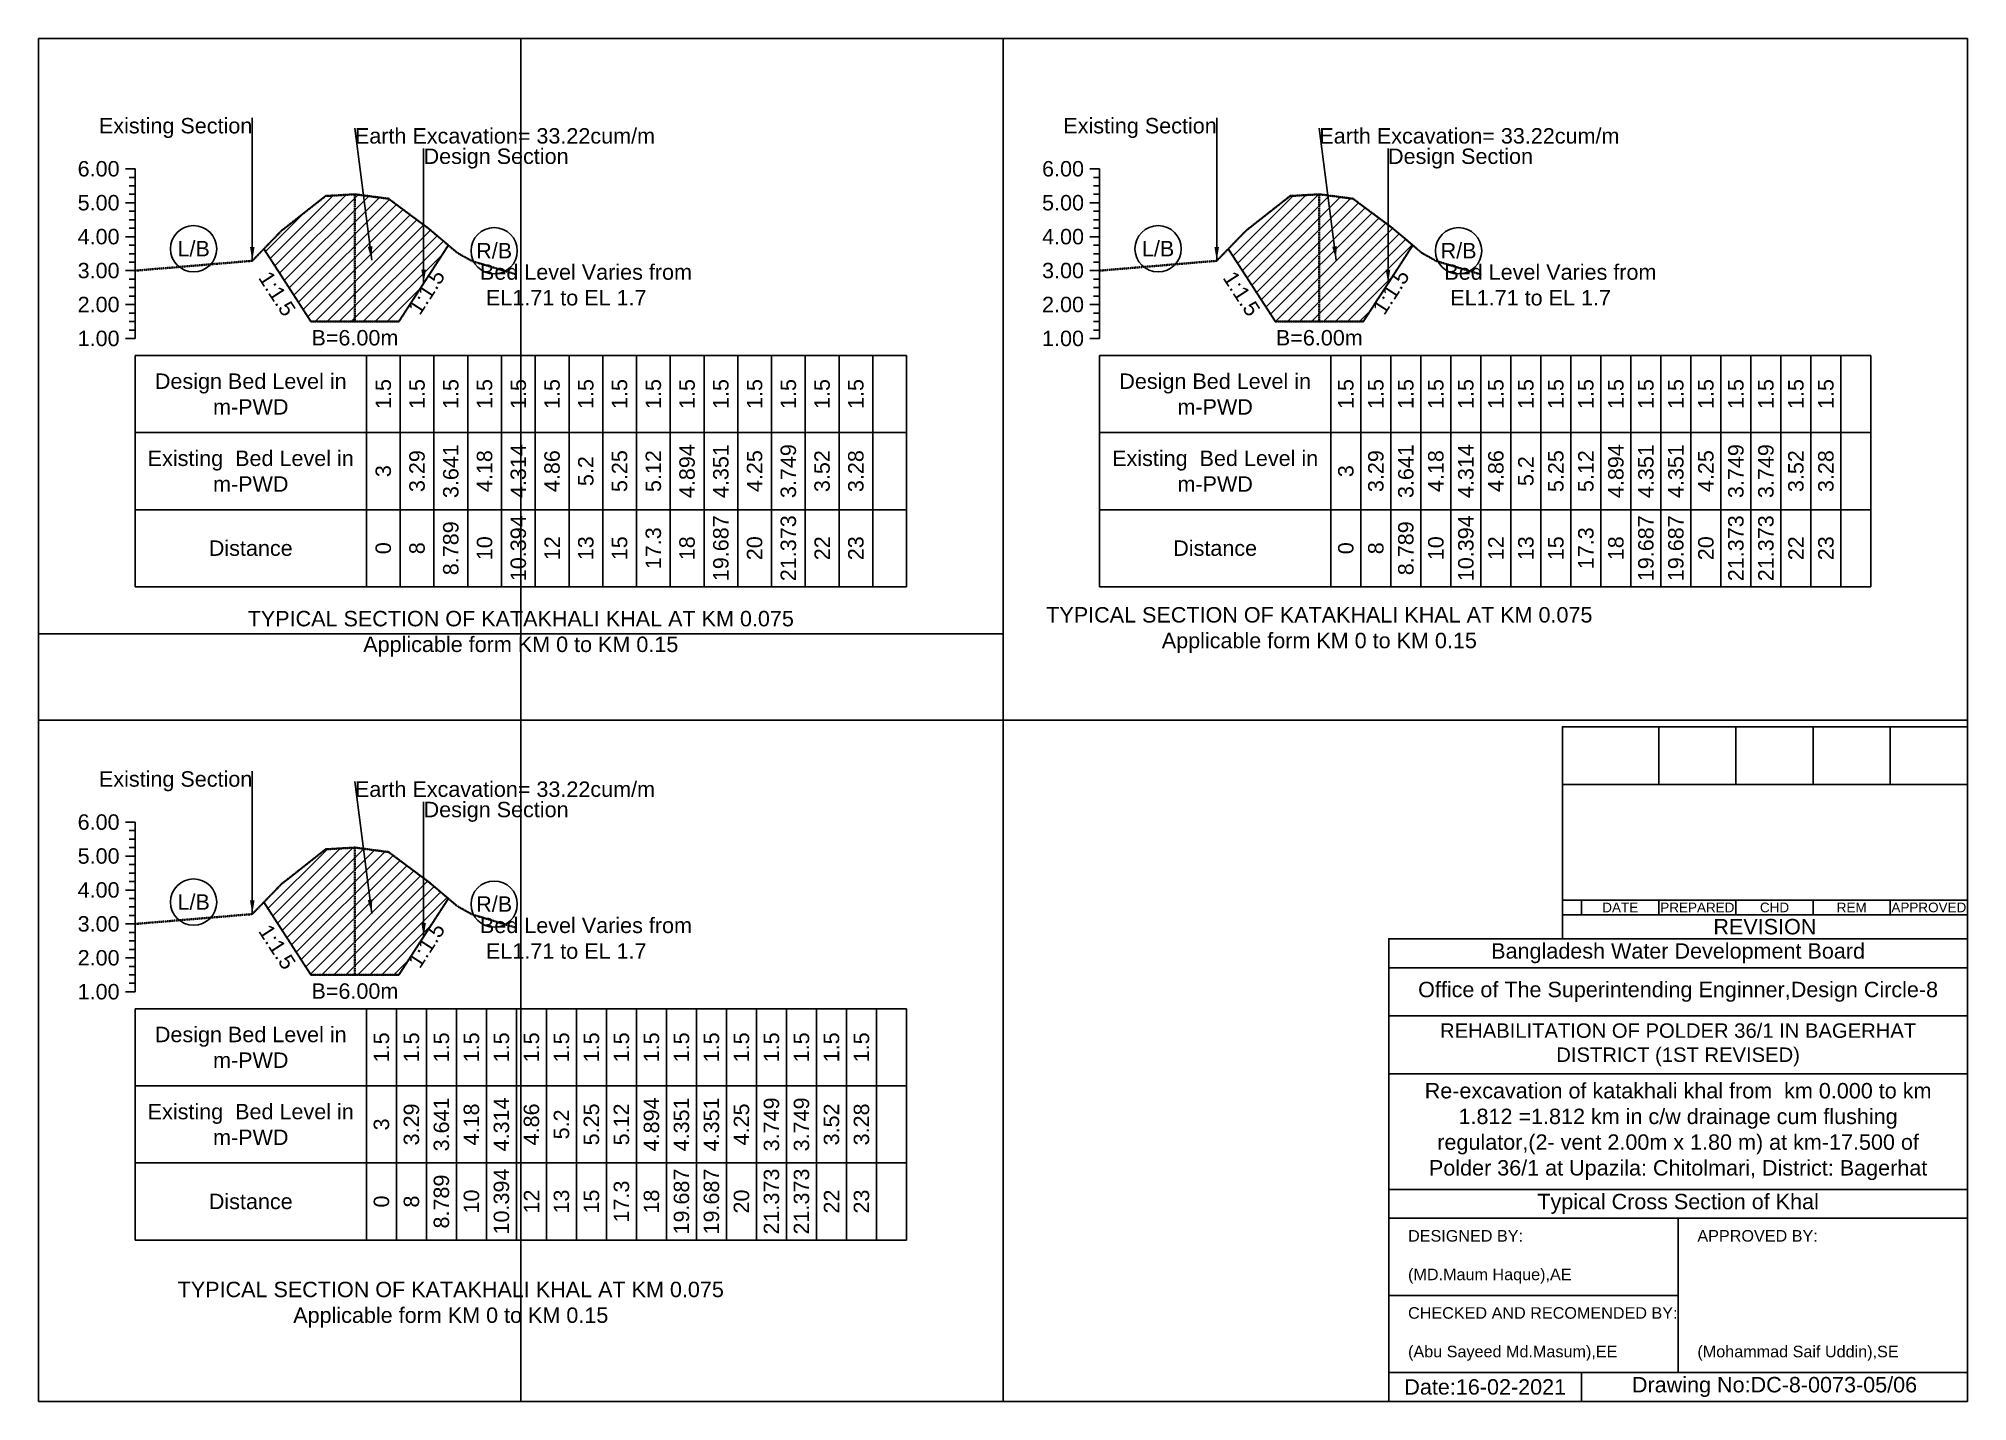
# Model space of a CAD drawing. Header units: inches. Extents: x 100000 to 145000, y -3535 to 0.
# Drawn here: x 130000 to 135000, y -3535 to 0 of the extents above; entities that cross this region are included whole.
import ezdxf

# ---------------------------------------------------------------- set-up
doc = ezdxf.new("R2010")
doc.units = ezdxf.units.IN
doc.header["$MEASUREMENT"] = 0
doc.linetypes.add('DASHED', pattern=[0.75, 0.5, -0.25])
doc.styles.get("Standard").update_dxf_attribs({"font": 'arial.ttf'})
doc.dimstyles.get("Standard").update_dxf_attribs({"dimtxt": 0.18, "dimasz": 0.18, "dimexe": 0.18, "dimexo": 0.0625, "dimgap": 0.09, "dimtad": 0, "dimtih": 1, "dimtoh": 1, "dimdec": 4, "dimzin": 0, "dimdsep": 46, "dimtxsty": 'Standard', "dimcen": 0.09, "dimadec": 0, "dimazin": 0, "dimtfac": 1, "dimtdec": 4, "dimtofl": 0, "dimtmove": 0, "dimatfit": 3, "dimfxl": 1, "dimtolj": 1, "dimtzin": 0, "dimarcsym": 0})

msp = doc.modelspace()

# ---------------------------------------------------------------- texts
at = {"char_height": 40}
for s, insert, attachment_point in [('Existing Section', (130554, -206), 3), ('Earth Excavation= 33.22cum/m', (130820, -232.4), 1), ('Existing Section', (133054, -206), 3), ('Earth Excavation= 33.22cum/m', (133320, -232.4), 1), ('Design Section', (130998.1, -285.2), 1), ('Design Section', (133498.1, -285.2), 1), ('6.00', (130210, -338), 6), ('6.00', (132710, -338), 6), ('5.00', (130210, -426), 6), ('5.00', (132710, -426), 6), ('4.00', (130210, -514), 6), ('4.00', (132710, -514), 6), ('L/B', (130402, -545.2), 5), ('R/B', (131181, -550.5), 5), ('L/B', (132902, -545.2), 5), ('R/B', (133681, -550.5), 5), ('3.00', (130210, -602), 6), ('Bed Level Varies from ^J EL1.71 to EL 1.7', (131144.1, -585.6), 1), ('3.00', (132710, -602), 6), ('Bed Level Varies from ^J EL1.71 to EL 1.7', (133644.1, -585.6), 1), ('2.00', (130210, -690), 6), ('2.00', (132710, -690), 6), ('1.00', (130210, -778), 6), ('B=6.00m', (130820, -756), 2), ('1.00', (132710, -778), 6), ('B=6.00m', (133320, -756), 2), ('TYPICAL SECTION OF KATAKHALI KHAL AT KM 0.075^JApplicable form KM 0 to KM 0.15', (131250, -1543.9), 5), ('TYPICAL SECTION OF KATAKHALI KHAL AT KM 0.075^JApplicable form KM 0 to KM 0.15', (133320, -1534), 5), ('Existing Section', (130554, -1900.5), 3), ('Earth Excavation= 33.22cum/m', (130820, -1926.9), 1), ('Design Section', (130998.1, -1979.7), 1), ('6.00', (130210, -2032.5), 6), ('5.00', (130210, -2120.5), 6), ('4.00', (130210, -2208.5), 6), ('L/B', (130402, -2239.8), 5), ('R/B', (131181, -2245.1), 5), ('3.00', (130210, -2296.5), 6), ('Bed Level Varies from ^J EL1.71 to EL 1.7', (131144.1, -2280.1), 1), ('Bangladesh Water Development Board', (134250, -2372.5), 5), ('2.00', (130210, -2384.5), 6), ('B=6.00m', (130820, -2450.5), 2), ('Office of The Superintending Enginner,Design Circle-8', (134250, -2472.5), 5), ('1.00', (130210, -2472.5), 6), ('TYPICAL SECTION OF KATAKHALI KHAL AT KM 0.075^JApplicable form KM 0 to KM 0.15', (131068.5, -3283.9), 5)]:
    msp.add_mtext(s, dxfattribs=dict(at, insert=insert, attachment_point=attachment_point))
at = {"char_height": 40, "attachment_point": 2}
for insert, rotation in [((130988.6, -646.1), 57.0678), ((133488.6, -646.1), 57.0678), ((130635.5, -650.8), 302.9322), ((133135.5, -650.8), 302.9322), ((130988.6, -2340.6), 57.0678), ((130635.5, -2345.3), 302.9322)]:
    msp.add_mtext('1:1.5', dxfattribs=dict(at, insert=insert, rotation=rotation))
for s, insert, char_height, width, attachment_point in [('DATE', (134100, -2253.8), 25, 200, 5), ('PREPARED', (134300, -2253.8), 25, 200, 5), ('CHD', (134500, -2253.8), 25, 200, 5), ('REM', (134700, -2253.8), 25, 200, 5), ('APPROVED', (134900, -2253.8), 25, 200, 5), ('REVISION ', (134475, -2303.8), 40, 1050, 5), ('REHABILITATION OF POLDER 36/1 IN BAGERHAT DISTRICT (1ST REVISED)', (134250, -2610), 37.5, 1400, 5), ('Re-excavation of katakhali khal from  km 0.000 to km 1.812 =1.812 km in c/w drainage cum flushing regulator,(2- vent 2.00m x 1.80 m) at km-17.500 of Polder 36/1 at Upazila: Chitolmari, District: Bagerhat ^J', (134250, -2835), 40, 1400, 5), ('Typical Cross Section of Khal', (134250, -3022.5), 40, 1400, 5), ('DESIGNED BY:^J^J(MD.Maum Haque),AE', (133550, -3160), 30, 700, 4), ('APPROVED BY:^J^J^J^J^J^J(Mohammad Saif Uddin),SE', (134300, -3260), 30, 700, 4), ('CHECKED AND RECOMENDED BY:^J^J(Abu Sayeed Md.Masum),EE', (133550, -3360), 30, 700, 4), ('Date:16-02-2021', (133750, -3497.5), 40, 700, 5), ('Drawing No:DC-8-0073-05/06', (134500, -3497.5), 40, 1100, 5)]:
    msp.add_mtext(s, dxfattribs=dict(insert=insert, char_height=char_height, width=width, attachment_point=attachment_point))

# ---------------------------------------------------------------- blocks, each defined once
blk = doc.blocks.new('*T3')
at = {"color": 0, "linetype": 'ByBlock', "lineweight": -2, "transparency": 16777216}
for p, q in [((0, 0), (2000, 0)), ((0, 0), (0, -600)), ((600, 0), (600, -600)), ((687.5, 0), (687.5, -600)), ((775, 0), (775, -600)), ((862.5, 0), (862.5, -600)), ((950, 0), (950, -600)), ((1037.5, 0), (1037.5, -600)), ((1125, 0), (1125, -600)), ((1212.5, 0), (1212.5, -600)), ((1300, 0), (1300, -600)), ((1387.5, 0), (1387.5, -600)), ((1475, 0), (1475, -600)), ((1562.5, 0), (1562.5, -600)), ((1650, 0), (1650, -600)), ((1737.5, 0), (1737.5, -600)), ((1825, 0), (1825, -600)), ((1912.5, 0), (1912.5, -600)), ((2000, 0), (2000, -600)), ((0, -200), (2000, -200)), ((0, -400), (2000, -400)), ((0, -600), (2000, -600))]:
    blk.add_line(p, q, dxfattribs=at)
at = {"color": 0, "transparency": 16777216, "char_height": 40, "width": 599.88, "attachment_point": 5}
for s, insert in [('Design Bed Level in m-PWD', (300, -100)), ('Existing  Bed Level in m-PWD', (300, -300)), ('Distance', (300, -500))]:
    blk.add_mtext(s, dxfattribs=dict(at, insert=insert))
at = {"color": 0, "transparency": 16777216, "char_height": 40, "width": 199.88, "attachment_point": 5, "rotation": 90}
for s, insert in [('1.5', (643.75, -100)), ('1.5', (731.25, -100)), ('1.5', (818.75, -100)), ('1.5', (906.25, -100)), ('1.5', (993.75, -100)), ('1.5', (1081.25, -100)), ('1.5', (1168.75, -100)), ('1.5', (1256.25, -100)), ('1.5', (1343.75, -100)), ('1.5', (1431.25, -100)), ('1.5', (1518.75, -100)), ('1.5', (1606.25, -100)), ('1.5', (1693.75, -100)), ('1.5', (1781.25, -100)), ('1.5', (1868.75, -100)), ('3.29', (731.25, -300)), ('3.641', (818.75, -300)), ('4.18', (906.25, -300)), ('4.314', (993.75, -300)), ('4.86', (1081.25, -300)), ('5.25', (1256.25, -300)), ('5.12', (1343.75, -300)), ('4.894', (1431.25, -300)), ('4.351', (1518.75, -300)), ('4.25', (1606.25, -300)), ('3.749', (1693.75, -300)), ('3.52', (1781.25, -300)), ('3.28', (1868.75, -300)), ('3', (643.75, -300)), ('5.2', (1168.75, -300)), ('8.789', (818.75, -500)), ('10.394', (993.75, -500)), ('17.3', (1343.75, -500)), ('19.687', (1518.75, -500)), ('21.373', (1693.75, -500)), ('0', (643.75, -500)), ('8', (731.25, -500)), ('10', (906.25, -500)), ('12', (1081.25, -500)), ('13', (1168.75, -500)), ('15', (1256.25, -500)), ('18', (1431.25, -500)), ('20', (1606.25, -500)), ('22', (1781.25, -500)), ('23', (1868.75, -500))]:
    blk.add_mtext(s, dxfattribs=dict(at, insert=insert))
blk = doc.blocks.new('*T4')
at = {"color": 0, "linetype": 'ByBlock', "lineweight": -2, "transparency": 16777216}
for p, q in [((0, 0), (2000, 0)), ((0, 0), (0, -600)), ((600, 0), (600, -600)), ((677.8, 0), (677.8, -600)), ((755.6, 0), (755.6, -600)), ((833.3, 0), (833.3, -600)), ((911.1, 0), (911.1, -600)), ((988.9, 0), (988.9, -600)), ((1066.7, 0), (1066.7, -600)), ((1144.4, 0), (1144.4, -600)), ((1222.2, 0), (1222.2, -600)), ((1300, 0), (1300, -600)), ((1377.8, 0), (1377.8, -600)), ((1455.6, 0), (1455.6, -600)), ((1533.3, 0), (1533.3, -600)), ((1611.1, 0), (1611.1, -600)), ((1688.9, 0), (1688.9, -600)), ((1766.7, 0), (1766.7, -600)), ((1844.4, 0), (1844.4, -600)), ((1922.2, 0), (1922.2, -600)), ((2000, 0), (2000, -600)), ((0, -200), (2000, -200)), ((0, -400), (2000, -400)), ((0, -600), (2000, -600))]:
    blk.add_line(p, q, dxfattribs=at)
at = {"color": 0, "transparency": 16777216, "char_height": 40, "width": 599.88, "attachment_point": 5}
for s, insert in [('Design Bed Level in m-PWD', (300, -100)), ('Existing  Bed Level in m-PWD', (300, -300)), ('Distance', (300, -500))]:
    blk.add_mtext(s, dxfattribs=dict(at, insert=insert))
at = {"color": 0, "transparency": 16777216, "char_height": 40, "width": 199.88, "attachment_point": 5, "rotation": 90}
for s, insert in [('1.5', (638.9, -100)), ('1.5', (716.7, -100)), ('1.5', (794.4, -100)), ('1.5', (872.2, -100)), ('1.5', (950, -100)), ('1.5', (1027.8, -100)), ('1.5', (1105.6, -100)), ('1.5', (1183.3, -100)), ('1.5', (1261.1, -100)), ('1.5', (1338.9, -100)), ('1.5', (1416.7, -100)), ('1.5', (1494.4, -100)), ('1.5', (1572.2, -100)), ('1.5', (1650, -100)), ('1.5', (1727.8, -100)), ('1.5', (1805.6, -100)), ('1.5', (1883.3, -100)), ('3.29', (716.7, -300)), ('3.641', (794.4, -300)), ('4.18', (872.2, -300)), ('4.314', (950, -300)), ('4.86', (1027.8, -300)), ('5.25', (1183.3, -300)), ('5.12', (1261.1, -300)), ('4.894', (1338.9, -300)), ('4.351', (1416.7, -300)), ('4.351', (1494.4, -300)), ('4.25', (1572.2, -300)), ('3.749', (1650, -300)), ('3.749', (1727.8, -300)), ('3.52', (1805.6, -300)), ('3.28', (1883.3, -300)), ('3', (638.9, -300)), ('5.2', (1105.6, -300)), ('8.789', (794.4, -500)), ('10.394', (950, -500)), ('17.3', (1261.1, -500)), ('19.687', (1416.7, -500)), ('19.687', (1494.4, -500)), ('21.373', (1650, -500)), ('21.373', (1727.8, -500)), ('0', (638.9, -500)), ('8', (716.7, -500)), ('10', (872.2, -500)), ('12', (1027.8, -500)), ('13', (1105.6, -500)), ('15', (1183.3, -500)), ('18', (1338.9, -500)), ('20', (1572.2, -500)), ('22', (1805.6, -500)), ('23', (1883.3, -500))]:
    blk.add_mtext(s, dxfattribs=dict(at, insert=insert))
blk = doc.blocks.new('*T5')
at = {"color": 0, "linetype": 'ByBlock', "lineweight": -2, "transparency": 16777216}
for p, q in [((0, 0), (2000, 0)), ((0, 0), (0, -600)), ((600, 0), (600, -600)), ((677.8, 0), (677.8, -600)), ((755.6, 0), (755.6, -600)), ((833.3, 0), (833.3, -600)), ((911.1, 0), (911.1, -600)), ((988.9, 0), (988.9, -600)), ((1066.7, 0), (1066.7, -600)), ((1144.4, 0), (1144.4, -600)), ((1222.2, 0), (1222.2, -600)), ((1300, 0), (1300, -600)), ((1377.8, 0), (1377.8, -600)), ((1455.6, 0), (1455.6, -600)), ((1533.3, 0), (1533.3, -600)), ((1611.1, 0), (1611.1, -600)), ((1688.9, 0), (1688.9, -600)), ((1766.7, 0), (1766.7, -600)), ((1844.4, 0), (1844.4, -600)), ((1922.2, 0), (1922.2, -600)), ((2000, 0), (2000, -600)), ((0, -200), (2000, -200)), ((0, -400), (2000, -400)), ((0, -600), (2000, -600))]:
    blk.add_line(p, q, dxfattribs=at)
at = {"color": 0, "transparency": 16777216, "char_height": 40, "width": 599.88, "attachment_point": 5}
for s, insert in [('Design Bed Level in m-PWD', (300, -100)), ('Existing  Bed Level in m-PWD', (300, -300)), ('Distance', (300, -500))]:
    blk.add_mtext(s, dxfattribs=dict(at, insert=insert))
at = {"color": 0, "transparency": 16777216, "char_height": 40, "width": 199.88, "attachment_point": 5, "rotation": 90}
for s, insert in [('1.5', (638.9, -100)), ('1.5', (716.7, -100)), ('1.5', (794.4, -100)), ('1.5', (872.2, -100)), ('1.5', (950, -100)), ('1.5', (1027.8, -100)), ('1.5', (1105.6, -100)), ('1.5', (1183.3, -100)), ('1.5', (1261.1, -100)), ('1.5', (1338.9, -100)), ('1.5', (1416.7, -100)), ('1.5', (1494.4, -100)), ('1.5', (1572.2, -100)), ('1.5', (1650, -100)), ('1.5', (1727.8, -100)), ('1.5', (1805.6, -100)), ('1.5', (1883.3, -100)), ('3.29', (716.7, -300)), ('3.641', (794.4, -300)), ('4.18', (872.2, -300)), ('4.314', (950, -300)), ('4.86', (1027.8, -300)), ('5.25', (1183.3, -300)), ('5.12', (1261.1, -300)), ('4.894', (1338.9, -300)), ('4.351', (1416.7, -300)), ('4.351', (1494.4, -300)), ('4.25', (1572.2, -300)), ('3.749', (1650, -300)), ('3.749', (1727.8, -300)), ('3.52', (1805.6, -300)), ('3.28', (1883.3, -300)), ('3', (638.9, -300)), ('5.2', (1105.6, -300)), ('8.789', (794.4, -500)), ('10.394', (950, -500)), ('17.3', (1261.1, -500)), ('19.687', (1416.7, -500)), ('19.687', (1494.4, -500)), ('21.373', (1650, -500)), ('21.373', (1727.8, -500)), ('0', (638.9, -500)), ('8', (716.7, -500)), ('10', (872.2, -500)), ('12', (1027.8, -500)), ('13', (1105.6, -500)), ('15', (1183.3, -500)), ('18', (1338.9, -500)), ('20', (1572.2, -500)), ('22', (1805.6, -500)), ('23', (1883.3, -500))]:
    blk.add_mtext(s, dxfattribs=dict(at, insert=insert))

# ---------------------------------------------------------------- hatches: boundary and pattern name
h = msp.add_hatch()
h.set_pattern_fill('ANSI31', color=256, scale=176, style=0)
h.paths.add_polyline_path([(130584, -545.6), (130554, -576.5), (130584, -545.6), (130630, -498.2), (130645, -486.4), (130706, -438.3), (130744, -408.4), (130820, -404), (130907.4, -415.4), (130934, -435.3), (130998.1, -483.1), (131010, -492), (131062.2, -536.1), (130998.1, -635.1), (130934, -734), (130820, -734), (130706, -734), (130645, -639.8)])
h = msp.add_hatch()
h.set_pattern_fill('ANSI31', color=256, scale=176, style=0)
h.paths.add_polyline_path([(133084, -545.6), (133054, -576.5), (133084, -545.6), (133130, -498.2), (133145, -486.4), (133206, -438.3), (133244, -408.4), (133320, -404), (133407.4, -415.4), (133434, -435.3), (133498.1, -483.1), (133510, -492), (133562.2, -536.1), (133498.1, -635.1), (133434, -734), (133320, -734), (133206, -734), (133145, -639.8)])
h = msp.add_hatch()
h.set_pattern_fill('ANSI31', color=256, scale=176, style=0)
h.paths.add_polyline_path([(130584, -2240.1), (130554, -2271), (130584, -2240.1), (130630, -2192.7), (130645, -2180.9), (130706, -2132.9), (130744, -2102.9), (130820, -2098.5), (130907.4, -2110), (130934, -2129.8), (130998.1, -2177.7), (131010, -2186.5), (131062.2, -2230.7), (130998.1, -2329.6), (130934, -2428.5), (130820, -2428.5), (130706, -2428.5), (130645, -2334.3)])

# ---------------------------------------------------------------- linework, layer by layer
for p, q in [((130000, 0), (132500, 0)), ((131250, 0), (131250, -1767.5)), ((132500, 0), (132500, -3535)), ((130000, -1543.9), (132500, -1543.9)), ((130000, -1767.5), (135000, -1767.5)), ((130000, -1767.5), (132500, -1767.5)), ((131250, -1767.5), (131250, -3535))]:
    msp.add_line(p, q)
for points in [[(130000, 0), (135000, 0), (135000, -3535), (130000, -3535)], [(130584, -545.6), (130554, -576.5), (130584, -545.6), (130630, -498.2), (130645, -486.4), (130706, -438.3), (130744, -408.4), (130820, -404), (130907.4, -415.4), (130934, -435.3), (130998.1, -483.1), (131010, -492), (131062.2, -536.1), (130998.1, -635.1), (130934, -734), (130820, -734), (130706, -734), (130645, -639.8), (130584, -545.6)], [(133084, -545.6), (133054, -576.5), (133084, -545.6), (133130, -498.2), (133145, -486.4), (133206, -438.3), (133244, -408.4), (133320, -404), (133407.4, -415.4), (133434, -435.3), (133498.1, -483.1), (133498.1, -483.1), (133510, -492), (133562.2, -536.1), (133498.1, -635.1), (133434, -734), (133320, -734), (133206, -734), (133145, -639.8), (133084, -545.6)], [(130584, -2240.1), (130554, -2271), (130584, -2240.1), (130630, -2192.7), (130645, -2180.9), (130706, -2132.9), (130744, -2102.9), (130820, -2098.5), (130907.4, -2110), (130934, -2129.8), (130998.1, -2177.7), (130998.1, -2177.7), (131010, -2186.5), (131062.2, -2230.7), (130998.1, -2329.6), (130934, -2428.5), (130820, -2428.5), (130706, -2428.5), (130645, -2334.3), (130584, -2240.1)]]:
    msp.add_lwpolyline(points, close=True)
for points in [[(130250, -338), (130225, -338)], [(130250, -778), (130250, -690), (130250, -602), (130250, -514), (130250, -426), (130250, -338)], [(132750, -338), (132725, -338)], [(132750, -778), (132750, -690), (132750, -602), (132750, -514), (132750, -426), (132750, -338)], [(130250, -360), (130235, -360)], [(130250, -382), (130235, -382)], [(132750, -360), (132735, -360)], [(132750, -382), (132735, -382)], [(130250, -426), (130225, -426)], [(130250, -404), (130235, -404)], [(130250, -448), (130235, -448)], [(132750, -426), (132725, -426)], [(132750, -404), (132735, -404)], [(132750, -448), (132735, -448)], [(130250, -470), (130235, -470)], [(130250, -492), (130235, -492)], [(132750, -470), (132735, -470)], [(132750, -492), (132735, -492)], [(130250, -514), (130225, -514)], [(130250, -536), (130235, -536)], [(132750, -514), (132725, -514)], [(132750, -536), (132735, -536)], [(130250, -558), (130235, -558)], [(130250, -580), (130235, -580)], [(132750, -558), (132735, -558)], [(132750, -580), (132735, -580)], [(130250, -602), (130225, -602)], [(130250, -624), (130235, -624)], [(130250, -646), (130235, -646)], [(132750, -602), (132725, -602)], [(132750, -624), (132735, -624)], [(132750, -646), (132735, -646)], [(130250, -690), (130225, -690)], [(130250, -668), (130235, -668)], [(132750, -690), (132725, -690)], [(132750, -668), (132735, -668)], [(130250, -712), (130235, -712)], [(130250, -734), (130235, -734)], [(132750, -712), (132735, -712)], [(132750, -734), (132735, -734)], [(130250, -778), (130225, -778)], [(130250, -756), (130235, -756)], [(132750, -778), (132725, -778)], [(132750, -756), (132735, -756)], [(133950, -2335), (133950, -1785), (135000, -1785)], [(134000, -1785), (134000, -1785)], [(134200, -1785), (134200, -1935)], [(134400, -1785), (134400, -1935)], [(134600, -1785), (134600, -1935)], [(134800, -1785), (134800, -1935)], [(133950, -1935), (135000, -1935)], [(130250, -2032.5), (130225, -2032.5)], [(130250, -2472.5), (130250, -2384.5), (130250, -2296.5), (130250, -2208.5), (130250, -2120.5), (130250, -2032.5)], [(130250, -2054.5), (130235, -2054.5)], [(130250, -2076.5), (130235, -2076.5)], [(130250, -2098.5), (130235, -2098.5)], [(130250, -2120.5), (130225, -2120.5)], [(130250, -2142.5), (130235, -2142.5)], [(130250, -2164.5), (130235, -2164.5)], [(130250, -2186.5), (130235, -2186.5)], [(130250, -2208.5), (130225, -2208.5)], [(130250, -2230.5), (130235, -2230.5)], [(133950, -2235), (135000, -2235)], [(134000, -2235), (134000, -2272.5)], [(134200, -2235), (134200, -2272.5)], [(134400, -2235), (134400, -2272.5)], [(134600, -2235), (134600, -2272.5)], [(134800, -2235), (134800, -2272.5)], [(130250, -2296.5), (130225, -2296.5)], [(130250, -2252.5), (130235, -2252.5)], [(130250, -2274.5), (130235, -2274.5)], [(133950, -2272.5), (135000, -2272.5)], [(130250, -2318.5), (130235, -2318.5)], [(130250, -2340.5), (130235, -2340.5)], [(133500, -3535), (133500, -2335), (135000, -2335)], [(130250, -2384.5), (130225, -2384.5)], [(130250, -2362.5), (130235, -2362.5)], [(130250, -2406.5), (130235, -2406.5)], [(130250, -2428.5), (130235, -2428.5)], [(133500, -2410), (135000, -2410)], [(130250, -2472.5), (130225, -2472.5)], [(130250, -2450.5), (130235, -2450.5)], [(133500, -2535), (135000, -2535)], [(133500, -2685), (135000, -2685)], [(133500, -2985), (135000, -2985)], [(133500, -3060), (135000, -3060)], [(134250, -3060), (134250, -3460)], [(133500, -3260), (134250, -3260)], [(133500, -3460), (135000, -3460)], [(134000, -3460), (134000, -3535)]]:
    msp.add_lwpolyline(points)
at = {"color": 255, "linetype": 'DASHED', "lineweight": 40}
for points in [[(130250, -602), (130554, -576.5), (130584, -545.6), (130630, -498.2), (130645, -486.4), (130706, -438.3), (130744, -408.4), (130820, -404), (130907.4, -415.4), (130934, -435.3), (130998.1, -483.1), (131010, -492), (131062.2, -536.1), (131086, -556.2), (131124, -577.4), (131238, -611.7)], [(132750, -602), (133054, -576.5), (133084, -545.6), (133130, -498.2), (133145, -486.4), (133206, -438.3), (133244, -408.4), (133320, -404), (133407.4, -415.4), (133434, -435.3), (133498.1, -483.1), (133498.1, -483.1), (133510, -492), (133562.2, -536.1), (133562.2, -536.1), (133586, -556.2), (133624, -577.4), (133738, -611.7)], [(130584, -545.6), (130645, -639.8), (130706, -734), (130820, -734), (130934, -734), (130998.1, -635.1), (131062.2, -536.1)], [(133084, -545.6), (133145, -639.8), (133206, -734), (133320, -734), (133434, -734), (133498.1, -635.1), (133562.2, -536.1)], [(130250, -2296.5), (130554, -2271), (130584, -2240.1), (130630, -2192.7), (130645, -2180.9), (130706, -2132.9), (130744, -2102.9), (130820, -2098.5), (130907.4, -2110), (130934, -2129.8), (130998.1, -2177.7), (130998.1, -2177.7), (131010, -2186.5), (131062.2, -2230.7), (131062.2, -2230.7), (131086, -2250.8), (131124, -2271.9), (131238, -2306.2)], [(130584, -2240.1), (130645, -2334.3), (130706, -2428.5), (130820, -2428.5), (130934, -2428.5), (130998.1, -2329.6), (131062.2, -2230.7)]]:
    msp.add_lwpolyline(points, dxfattribs=at)
at = {"linetype": 'DASHED', "lineweight": 40}
for points in [[(130820, -734), (130820, -404)], [(133320, -734), (133320, -404)], [(130820, -2428.5), (130820, -2098.5)]]:
    msp.add_lwpolyline(points, dxfattribs=at)
for centre in [(130402, -545.2), (131181, -550.5), (132902, -545.2), (133681, -550.5), (130402, -2239.8), (131181, -2245.1)]:
    msp.add_circle(centre, 60)

# ---------------------------------------------------------------- block references
for name, p in [('*T3', (130250, -822)), ('*T4', (132750, -822)), ('*T5', (130250, -2516.5))]:
    msp.add_blockref(name, p)

msp.set_redraw_order([(e.dxf.handle, doc.entitydb.next_handle()) for e in msp.query("TEXT MTEXT ATTDEF DIMENSION ARC_DIMENSION")])  # texts and dimensions are drawn at this point

# ---------------------------------------------------------------- leaders
for points in [[(130554, -576.5), (130554, -206)], [(130863.7, -574.7), (130820, -232.4)], [(133054, -576.5), (133054, -206)], [(133363.7, -574.7), (133320, -232.4)], [(130998.1, -635.1), (130998.1, -285.2)], [(133498.1, -635.1), (133498.1, -285.2)], [(130554, -2271), (130554, -1900.5)], [(130863.7, -2269.3), (130820, -1926.9)], [(130998.1, -2329.6), (130998.1, -1979.7)]]:
    msp.add_leader(points, dimstyle='Standard', override={"dimasz": 36})

doc.saveas('drawing.dxf')
